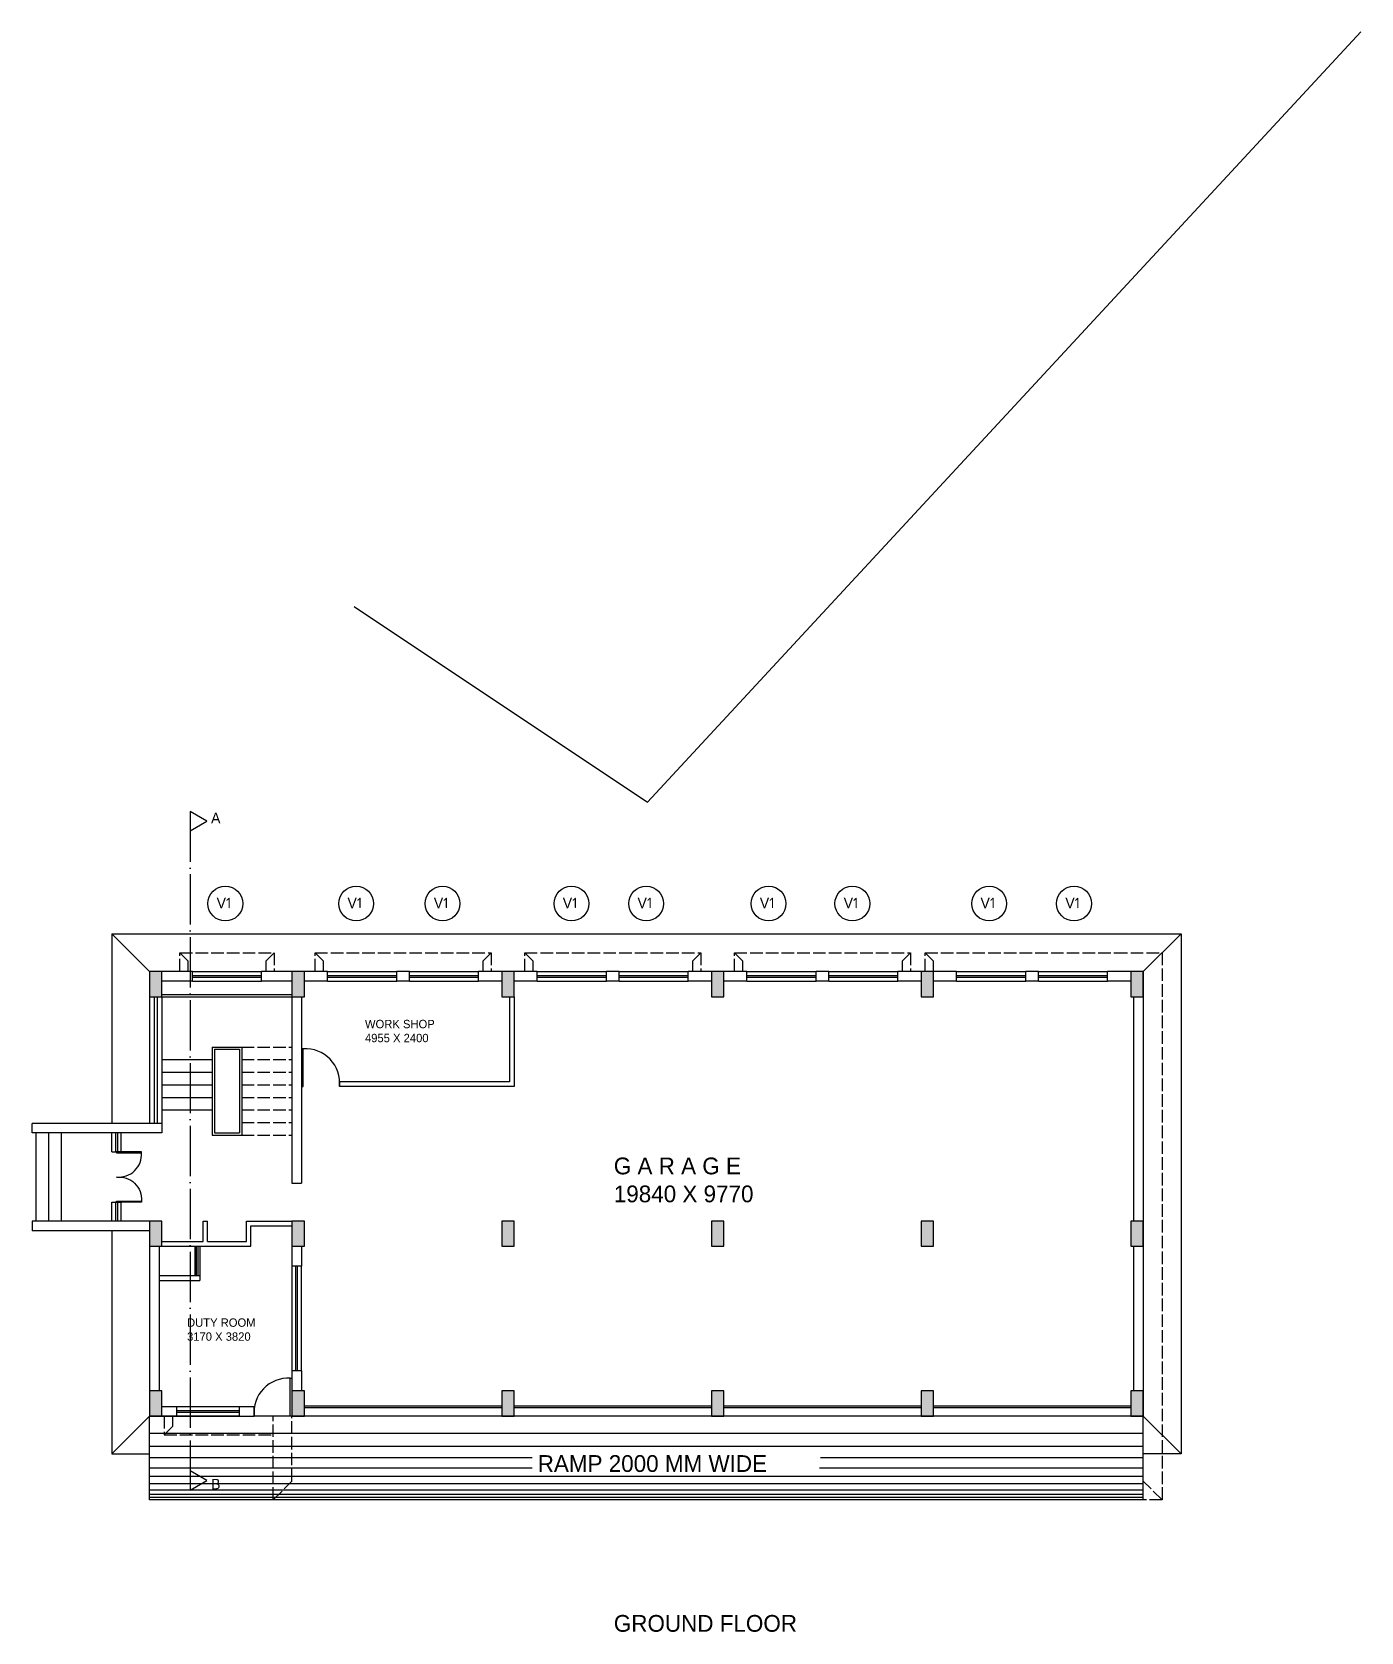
# Model space of a CAD drawing. Header units: millimetres. Extents: x 99749 to 363573, y 5266 to 161474.
# Drawn here: x 99749 to 131441, y 70013 to 108169 of the extents above; entities that cross this region are included whole.
import ezdxf

# ---------------------------------------------------------------- set-up
doc = ezdxf.new("R2010")
doc.units = ezdxf.units.MM
doc.linetypes.add('ACAD_ISO02W100', pattern=[15, 12, -3])
doc.linetypes.add('ACAD_ISO04W100', pattern=[30, 24, -3, 0, -3])
for name, color, linetype in [('COLUMNS', 7, 'Continuous'), ('STAIRS', 7, 'Continuous'), ('WALLS', 7, 'Continuous'), ('WINDOWS', 7, 'Continuous')]:
    doc.layers.add(name, color=color, linetype=linetype)

msp = doc.modelspace()

# ---------------------------------------------------------------- texts
at = {"ltscale": 50, "attachment_point": 1}
for s, insert, char_height, width in [('A', (104019.5, 89549.6), 250, 2552.056), ('V{\\fISOCPEUR|b0|i0|c0|p34;1}', (104151.8, 87522.9), 250, 2552.056), ('V{\\fISOCPEUR|b0|i0|c0|p34;1}', (107271.8, 87522.9), 250, 2552.056), ('V{\\fISOCPEUR|b0|i0|c0|p34;1}', (109330.8, 87522.9), 250, 2552.056), ('V{\\fISOCPEUR|b0|i0|c0|p34;1}', (112406.2, 87522.9), 250, 2552.056), ('V{\\fISOCPEUR|b0|i0|c0|p34;1}', (114188.2, 87522.9), 250, 2552.056), ('V{\\fISOCPEUR|b0|i0|c0|p34;1}', (117105.9, 87522.9), 250, 2552.056), ('V{\\fISOCPEUR|b0|i0|c0|p34;1}', (119104.7, 87522.9), 250, 2552.056), ('V{\\fISOCPEUR|b0|i0|c0|p34;1}', (122367.7, 87522.9), 250, 2552.056), ('V{\\fISOCPEUR|b0|i0|c0|p34;1}', (124390.6, 87522.9), 250, 2552.056), ('WORK SHOP\\P4955 X 2400', (107689, 84611), 200, 2552.056), ('G A R A G E\\P19840 X 9770', (113623.1, 81327.2), 400, 5179.605), ('DUTY ROOM\\P3170 X 3820', (103445.8, 77491.6), 200, 2552.056), ('RAMP 2000 MM WIDE', (111808.4, 74229.9), 400, 7715.983), ('B', (104019.5, 73664.9), 250, 2552.056), ('GROUND FLOOR', (113623.1, 70418.5), 400, 5179.605)]:
    msp.add_mtext(s, dxfattribs=dict(at, insert=insert, char_height=char_height, width=width))

# ---------------------------------------------------------------- blocks, each defined once
blk = doc.blocks.new('*U16')
at = {"ltscale": 50}
for p, q in [((597, 0), (0, 0)), ((0, 0), (0, -27)), ((597, -27), (597, 0)), ((0, -27), (597, -27))]:
    blk.add_line(p, q, dxfattribs=at)
blk.add_arc((61, -63), 537, 263.5038, 3.8923, dxfattribs=at)
blk = doc.blocks.new('*U15')
at = {"ltscale": 50}
for p, q in [((596, 0), (0, 0)), ((0, 0), (0, -27)), ((596, -27), (596, 0)), ((0, -27), (596, -27))]:
    blk.add_line(p, q, dxfattribs=at)
blk.add_arc((61, -63), 537, 263.5038, 3.8923, dxfattribs=at)
blk = doc.blocks.new('*U17')
at = {"ltscale": 50}
for p, q in [((0, 900), (0, 0)), ((40, 900), (0, 900)), ((40, 0), (40, 900)), ((0, 0), (40, 0))]:
    blk.add_line(p, q, dxfattribs=at)
blk.add_arc((95, 92), 810, 353.5038, 93.8923, dxfattribs=at)
blk = doc.blocks.new('*U18')
at = {"ltscale": 50}
for p, q in [((-40, 0), (-40, 900)), ((-40, 900), (0, 900)), ((0, 900), (0, 0)), ((0, 0), (-40, 0))]:
    blk.add_line(p, q, dxfattribs=at)
blk.add_arc((-95, 92), 810, 86.1077, 186.4962, dxfattribs=at)

# ---------------------------------------------------------------- hatches: boundary and pattern name
at = {"layer": 'WALLS', "ltscale": 50}
h = msp.add_hatch(color=256, dxfattribs=at)
h.paths.add_polyline_path([(102849, 75763.1), (102549, 75763.1), (102549, 75163.1), (102849, 75163.1)])
h.paths.add_polyline_path([(106249, 75763.1), (105949, 75763.1), (105949, 75163.1), (106249, 75163.1)])
h.paths.add_polyline_path([(111249, 75763.1), (110949, 75763.1), (110949, 75163.1), (111249, 75163.1)])
h.paths.add_polyline_path([(116249, 75763.1), (115949, 75763.1), (115949, 75163.1), (116249, 75163.1)])
h.paths.add_polyline_path([(121249, 75763.1), (120949, 75763.1), (120949, 75163.1), (121249, 75163.1)])
h.paths.add_polyline_path([(126249, 75763.1), (125949, 75763.1), (125949, 75163.1), (126249, 75163.1)])
h.paths.add_polyline_path([(102849, 79813.1), (102549, 79813.1), (102549, 79213.1), (102849, 79213.1)])
h.paths.add_polyline_path([(102849, 85763.1), (102549, 85763.1), (102549, 85163.1), (102849, 85163.1)])
h.paths.add_polyline_path([(106249, 79813.1), (105949, 79813.1), (105949, 79213.1), (106249, 79213.1)])
h.paths.add_polyline_path([(111249, 79813.1), (110949, 79813.1), (110949, 79213.1), (111249, 79213.1)])
h.paths.add_polyline_path([(116249, 79813.1), (115949, 79813.1), (115949, 79213.1), (116249, 79213.1)])
h.paths.add_polyline_path([(121249, 79813.1), (120949, 79813.1), (120949, 79213.1), (121249, 79213.1)])
h.paths.add_polyline_path([(126249, 79813.1), (125949, 79813.1), (125949, 79213.1), (126249, 79213.1)])
h.paths.add_polyline_path([(106249, 85763.1), (105949, 85763.1), (105949, 85163.1), (106249, 85163.1)])
h.paths.add_polyline_path([(111249, 85763.1), (110949, 85763.1), (110949, 85163.1), (111249, 85163.1)])
h.paths.add_polyline_path([(116249, 85763.1), (115949, 85763.1), (115949, 85163.1), (116249, 85163.1)])
h.paths.add_polyline_path([(121249, 85763.1), (120949, 85763.1), (120949, 85163.1), (121249, 85163.1)])
h.paths.add_polyline_path([(126249, 85763.1), (125949, 85763.1), (125949, 85163.1), (126249, 85163.1)])

# ---------------------------------------------------------------- linework, layer by layer
at = {"linetype": 'ACAD_ISO04W100', "ltscale": 50}
msp.add_line((103517.3, 89582.2), (103517.3, 73396.8), dxfattribs=at)
at = {"ltscale": 50}
for p, q in [((101649, 86663.1), (126249, 86663.1)), ((101649, 86663.1), (101649, 82143.1)), ((102549, 85763.1), (101649, 86663.1)), ((126249, 86663.1), (127149, 86663.1)), ((126249, 85763.1), (127149, 86663.1)), ((127149, 86663.1), (127149, 75163.1)), ((101649, 79583.1), (101649, 75163.1)), ((106249, 75403.1), (110949, 75403.1)), ((106249, 75363.1), (110949, 75363.1)), ((111249, 75403.1), (115949, 75403.1)), ((111249, 75363.1), (115949, 75363.1)), ((116249, 75403.1), (120949, 75403.1)), ((116249, 75363.1), (120949, 75363.1)), ((121249, 75403.1), (125949, 75403.1)), ((121249, 75363.1), (125949, 75363.1)), ((101649, 75163.1), (101649, 74263.1)), ((101649, 74263.1), (102549, 75163.1)), ((127149, 74263.1), (126249, 75163.1)), ((127149, 75163.1), (127149, 74263.1)), ((101649, 74263.1), (102549, 74263.1)), ((127149, 74263.1), (126249, 74263.1))]:
    msp.add_line(p, q, dxfattribs=at)
at = {"linetype": 'ACAD_ISO02W100', "ltscale": 25}
for p, q in [((103274, 85763.1), (103274, 86213.1)), ((103274, 86213.1), (105524, 86213.1)), ((103274, 86213.1), (103474, 86013.1)), ((103474, 85763.1), (103474, 86013.1)), ((105324, 86013.1), (105524, 86213.1)), ((105324, 86013.1), (105324, 85763.1)), ((105524, 86213.1), (105524, 85763.1)), ((106499, 85763.1), (106499, 86213.1)), ((106499, 86213.1), (110699, 86213.1)), ((106499, 86213.1), (106699, 86013.1)), ((106699, 85763.1), (106699, 86013.1)), ((110499, 86013.1), (110699, 86213.1)), ((110499, 86013.1), (110499, 85763.1)), ((110699, 86213.1), (110699, 85763.1)), ((111499, 85763.1), (111499, 86213.1)), ((111499, 86213.1), (115699, 86213.1)), ((111499, 86213.1), (111699, 86013.1)), ((111699, 85763.1), (111699, 86013.1)), ((115499, 86013.1), (115699, 86213.1)), ((115499, 86013.1), (115499, 85763.1)), ((115699, 86213.1), (115699, 85763.1)), ((116499, 85763.1), (116499, 86213.1)), ((116499, 86213.1), (120699, 86213.1)), ((116499, 86213.1), (116699, 86013.1)), ((116699, 85763.1), (116699, 86013.1)), ((120499, 86013.1), (120699, 86213.1)), ((120499, 86013.1), (120499, 85763.1)), ((120699, 86213.1), (120699, 85763.1)), ((121049, 85763.1), (121049, 86213.1)), ((121049, 86213.1), (125699, 86213.1)), ((121049, 86213.1), (121249, 86013.1)), ((121249, 85763.1), (121249, 86013.1)), ((125574.3, 86213.1), (126699, 86213.1)), ((126699, 86213.1), (126699, 73163.1)), ((102899, 75163.1), (102899, 74713.1)), ((102899, 74713.1), (103099, 74913.1)), ((103099, 75163.1), (103099, 74913.1)), ((105499, 73163.1), (105499, 75163.1)), ((105949, 73613.1), (105949, 75163.1)), ((126249, 73613.1), (126249, 75163.1)), ((102899, 74713.1), (105499, 74713.1)), ((105499, 73163.1), (105949, 73613.1)), ((126699, 73163.1), (126249, 73613.1)), ((126699, 73163.1), (105499, 73163.1))]:
    msp.add_line(p, q, dxfattribs=at)
at = {"ltscale": 50}
for points in [[(103917.6, 89351.1), (103517.3, 89582.2), (103517.3, 89120)], [(103917.6, 73628), (103517.3, 73859.1), (103517.3, 73396.8)]]:
    msp.add_lwpolyline(points, close=True, dxfattribs=at)
for centre in [(104359.5, 87384.2), (107479.5, 87384.2), (109538.5, 87384.2), (112613.9, 87384.2), (114395.9, 87384.2), (117313.6, 87384.2), (119312.4, 87384.2), (122575.4, 87384.2), (124598.3, 87384.2)]:
    msp.add_circle(centre, 415.4, dxfattribs=at)
at = {"layer": 'COLUMNS', "lineweight": 30, "ltscale": 50}
for points in [[(102849, 85763.1), (102549, 85763.1), (102549, 85163.1), (102849, 85163.1)], [(106249, 85763.1), (105949, 85763.1), (105949, 85163.1), (106249, 85163.1)], [(111249, 85763.1), (110949, 85763.1), (110949, 85163.1), (111249, 85163.1)], [(116249, 85763.1), (115949, 85763.1), (115949, 85163.1), (116249, 85163.1)], [(121249, 85763.1), (120949, 85763.1), (120949, 85163.1), (121249, 85163.1)], [(126249, 85763.1), (125949, 85763.1), (125949, 85163.1), (126249, 85163.1)], [(102849, 79813.1), (102549, 79813.1), (102549, 79213.1), (102849, 79213.1)], [(106249, 79813.1), (105949, 79813.1), (105949, 79213.1), (106249, 79213.1)], [(111249, 79813.1), (110949, 79813.1), (110949, 79213.1), (111249, 79213.1)], [(116249, 79813.1), (115949, 79813.1), (115949, 79213.1), (116249, 79213.1)], [(121249, 79813.1), (120949, 79813.1), (120949, 79213.1), (121249, 79213.1)], [(126249, 79813.1), (125949, 79813.1), (125949, 79213.1), (126249, 79213.1)], [(102849, 75763.1), (102549, 75763.1), (102549, 75163.1), (102849, 75163.1)], [(106249, 75763.1), (105949, 75763.1), (105949, 75163.1), (106249, 75163.1)], [(111249, 75763.1), (110949, 75763.1), (110949, 75163.1), (111249, 75163.1)], [(116249, 75763.1), (115949, 75763.1), (115949, 75163.1), (116249, 75163.1)], [(121249, 75763.1), (120949, 75763.1), (120949, 75163.1), (121249, 75163.1)], [(126249, 75763.1), (125949, 75763.1), (125949, 75163.1), (126249, 75163.1)]]:
    msp.add_lwpolyline(points, close=True, dxfattribs=at)
at = {"layer": 'STAIRS', "ltscale": 50}
for p, q in [((104049, 83963.1), (104049, 81863.1)), ((104049, 83963.1), (104749, 83963.1)), ((104749, 83963.1), (104749, 81863.1)), ((102849, 83663.1), (104049, 83663.1)), ((104099, 83913.1), (104099, 81913.1)), ((104099, 83913.1), (104699, 83913.1)), ((104699, 83913.1), (104699, 81913.1)), ((102849, 83363.1), (104049, 83363.1)), ((102849, 83063.1), (104049, 83063.1)), ((102849, 82763.1), (104049, 82763.1)), ((102849, 82463.1), (104049, 82463.1)), ((104099, 81913.1), (104699, 81913.1))]:
    msp.add_line(p, q, dxfattribs=at)
at = {"layer": 'STAIRS', "linetype": 'ACAD_ISO02W100', "ltscale": 25}
for p, q in [((104749, 83963.1), (105949, 83963.1)), ((104749, 83663.1), (105949, 83663.1)), ((104749, 83363.1), (105949, 83363.1)), ((104749, 83063.1), (105949, 83063.1)), ((104749, 82763.1), (105949, 82763.1)), ((104749, 82463.1), (105949, 82463.1)), ((104749, 82163.1), (105949, 82163.1)), ((104749, 81863.1), (105949, 81863.1))]:
    msp.add_line(p, q, dxfattribs=at)
at = {"layer": 'STAIRS', "linetype": 'Continuous', "ltscale": 25}
msp.add_line((104049, 81863.1), (104749, 81863.1), dxfattribs=at)
at = {"layer": 'WALLS', "ltscale": 50}
for p, q in [((114429.2, 89806.1), (131441.1, 108168.6)), ((107432.4, 94465.2), (114429.2, 89806.1)), ((103574, 85763.1), (105224, 85763.1)), ((103574, 85533.1), (105224, 85533.1)), ((106799, 85763.1), (108449, 85763.1)), ((106799, 85533.1), (108449, 85533.1)), ((108749, 85763.1), (110399, 85763.1)), ((108749, 85533.1), (110399, 85533.1)), ((111799, 85763.1), (113449, 85763.1)), ((111799, 85533.1), (113449, 85533.1)), ((113749, 85763.1), (115399, 85763.1)), ((113749, 85533.1), (115399, 85533.1)), ((116799, 85763.1), (118449, 85763.1)), ((116799, 85533.1), (118449, 85533.1)), ((118749, 85763.1), (120399, 85763.1)), ((118749, 85533.1), (120399, 85533.1)), ((121799, 85763.1), (123449, 85763.1)), ((121799, 85533.1), (123449, 85533.1)), ((123749, 85763.1), (125399, 85763.1)), ((123749, 85533.1), (125399, 85533.1)), ((99849, 79813.1), (99849, 81913.1)), ((100149, 79813.1), (100149, 81913.1)), ((100449, 79813.1), (100449, 81913.1)), ((101649, 81463.1), (101649, 81913.1)), ((101879, 81463.1), (101879, 81913.1)), ((101649, 79813.1), (101649, 80263.1)), ((101879, 79813.1), (101879, 80263.1)), ((103634, 79213.1), (103634, 78513.1)), ((103749, 79213.1), (103749, 78513.1)), ((105949, 78738.1), (105949, 76238.1)), ((106179, 76238.1), (106179, 78738.1)), ((103199, 75393.1), (104699, 75393.1)), ((106249, 75163.1), (106249, 75363.1)), ((102549, 73163.1), (102549, 75163.1)), ((104699, 75163.1), (102549, 75163.1)), ((103199, 75163.1), (104699, 75163.1)), ((126249, 75163.1), (105049, 75163.1)), ((126249, 73163.1), (126249, 75163.1)), ((126249, 74747.2), (102549, 74747.2)), ((126249, 74433.1), (102549, 74433.1)), ((111675.1, 74163.1), (102549, 74163.1)), ((126249, 74163.1), (118555.2, 74163.1)), ((111675.1, 73919.2), (102549, 73919.2)), ((126249, 73719.3), (102549, 73719.3)), ((126249, 73919.2), (118526.8, 73919.2)), ((126249, 73548), (102549, 73548)), ((126249, 73395.8), (102549, 73395.8)), ((126249, 73291.1), (102549, 73291.1)), ((126249, 73222.9), (102549, 73222.9)), ((126249, 73163.1), (102549, 73163.1))]:
    msp.add_line(p, q, dxfattribs=at)
at = {"layer": 'WALLS', "lineweight": 30, "ltscale": 50}
for p, q in [((103574, 85763.1), (102549, 85763.1)), ((103574, 85533.1), (102849, 85533.1)), ((103574, 85533.1), (103574, 85763.1)), ((106799, 85763.1), (105224, 85763.1)), ((105224, 85533.1), (105224, 85763.1)), ((105949, 85533.1), (105224, 85533.1)), ((106799, 85533.1), (106249, 85533.1)), ((106799, 85533.1), (106799, 85763.1)), ((108449, 85533.1), (108449, 85763.1)), ((108749, 85763.1), (108449, 85763.1)), ((108749, 85533.1), (108449, 85533.1)), ((108749, 85533.1), (108749, 85763.1)), ((110399, 85533.1), (110399, 85763.1)), ((111799, 85763.1), (110399, 85763.1)), ((110949, 85533.1), (110399, 85533.1)), ((111799, 85533.1), (111249, 85533.1)), ((111799, 85533.1), (111799, 85763.1)), ((113749, 85763.1), (113449, 85763.1)), ((113449, 85533.1), (113449, 85763.1)), ((113749, 85763.1), (113449, 85763.1)), ((113749, 85533.1), (113449, 85533.1)), ((113749, 85533.1), (113449, 85533.1)), ((113749, 85533.1), (113749, 85763.1)), ((115399, 85533.1), (115399, 85763.1)), ((116799, 85763.1), (115399, 85763.1)), ((115949, 85533.1), (115399, 85533.1)), ((116799, 85533.1), (116249, 85533.1)), ((116799, 85533.1), (116799, 85763.1)), ((118749, 85763.1), (118449, 85763.1)), ((118449, 85533.1), (118449, 85763.1)), ((118749, 85763.1), (118449, 85763.1)), ((118749, 85533.1), (118449, 85533.1)), ((118749, 85533.1), (118449, 85533.1)), ((118749, 85533.1), (118749, 85763.1)), ((120399, 85533.1), (120399, 85763.1)), ((121799, 85763.1), (120399, 85763.1)), ((120949, 85533.1), (120399, 85533.1)), ((121799, 85533.1), (121249, 85533.1)), ((121799, 85533.1), (121799, 85763.1)), ((123749, 85763.1), (123449, 85763.1)), ((123449, 85533.1), (123449, 85763.1)), ((123749, 85763.1), (123449, 85763.1)), ((123749, 85533.1), (123449, 85533.1)), ((123749, 85533.1), (123449, 85533.1)), ((123749, 85533.1), (123749, 85763.1)), ((126249, 85763.1), (125399, 85763.1)), ((125399, 85533.1), (125399, 85763.1)), ((125949, 85533.1), (125399, 85533.1)), ((126249, 85763.1), (126249, 75163.1)), ((102549, 85163.1), (102549, 82143.1)), ((102664, 85163.1), (102664, 82143.1)), ((102734, 85163.1), (102734, 82143.1)), ((102849, 85213.1), (105949, 85213.1)), ((102849, 85163.1), (102849, 81913.1)), ((102849, 85163.1), (105949, 85163.1)), ((105949, 85163.1), (105949, 80713.1)), ((106179, 85163.1), (106179, 80713.1)), ((111134, 85163.1), (111134, 83133.1)), ((111249, 85163.1), (111249, 83018.1)), ((126019, 85163.1), (126019, 79813.1)), ((111134, 83133.1), (107079, 83133.1)), ((107079, 83133.1), (107079, 83018.1)), ((111249, 83018.1), (107079, 83018.1)), ((99749, 81913.1), (99749, 82143.1)), ((102849, 82143.1), (99749, 82143.1)), ((102849, 81913.1), (99749, 81913.1)), ((105949, 80713.1), (106179, 80713.1)), ((101649, 79813.1), (99749, 79813.1)), ((99749, 79813.1), (99749, 79583.1)), ((102849, 79813.1), (101649, 79813.1)), ((103829.5, 79328.1), (103829.5, 79813.1)), ((103829.5, 79813.1), (103894.4, 79813.1)), ((103894.4, 79813.1), (103934.5, 79813.1)), ((103934.5, 79328.1), (103934.5, 79813.1)), ((104862.5, 79813.1), (105949, 79813.1)), ((104862.5, 79328.1), (104862.5, 79813.1)), ((102549, 79583.1), (99749, 79583.1)), ((104967.5, 79213.1), (104967.5, 79698.1)), ((104967.5, 79698.1), (105949, 79698.1)), ((102549, 79213.1), (102549, 75763.1)), ((102779, 79213.1), (102779, 75763.1)), ((102849, 79328.1), (103829.5, 79328.1)), ((102849, 79213.1), (104967.5, 79213.1)), ((103634, 79213.1), (103749, 79213.1)), ((103934.5, 79328.1), (104862.5, 79328.1)), ((105949, 79213.1), (105949, 78738.1)), ((106179, 79213.1), (106179, 78738.1)), ((126019, 79213.1), (126019, 75763.1)), ((106179, 78738.1), (105949, 78738.1)), ((102779, 78513.1), (103749, 78513.1)), ((102779, 78398.1), (103749, 78398.1)), ((103749, 78513.1), (103749, 78398.1)), ((106179, 76238.1), (105949, 76238.1)), ((105949, 76238.1), (105949, 75763.1)), ((106179, 76238.1), (106179, 75763.1)), ((102849, 75393.1), (103199, 75393.1)), ((103199, 75163.1), (103199, 75393.1)), ((104699, 75163.1), (104699, 75393.1)), ((104699, 75393.1), (105049, 75393.1)), ((105049, 75163.1), (105049, 75393.1)), ((102849, 75163.1), (103199, 75163.1)), ((104699, 75163.1), (105049, 75163.1))]:
    msp.add_line(p, q, dxfattribs=at)
at = {"layer": 'WINDOWS', "lineweight": 30, "ltscale": 50}
for p, q in [((103574, 85668.1), (105224, 85668.1)), ((103574, 85628.1), (105224, 85628.1)), ((106799, 85668.1), (108449, 85668.1)), ((106799, 85628.1), (108449, 85628.1)), ((108749, 85668.1), (110399, 85668.1)), ((108749, 85628.1), (110399, 85628.1)), ((111799, 85668.1), (113449, 85668.1)), ((111799, 85628.1), (113449, 85628.1)), ((113749, 85668.1), (115399, 85668.1)), ((113749, 85628.1), (115399, 85628.1)), ((116799, 85668.1), (118449, 85668.1)), ((116799, 85628.1), (118449, 85628.1)), ((118749, 85668.1), (120399, 85668.1)), ((118749, 85628.1), (120399, 85628.1)), ((121799, 85668.1), (123449, 85668.1)), ((121799, 85628.1), (123449, 85628.1)), ((123749, 85668.1), (125399, 85668.1)), ((123749, 85628.1), (125399, 85628.1)), ((101744, 81913.1), (101744, 81463.1)), ((101784, 81913.1), (101784, 81463.1)), ((101744, 80263.1), (101744, 79813.1)), ((101784, 80263.1), (101784, 79813.1)), ((103674.2, 78513.1), (103674.2, 79213.1)), ((103714.2, 78513.1), (103714.2, 79213.1)), ((106044, 76238.1), (106044, 78738.1)), ((106084, 76238.1), (106084, 78738.1)), ((103199, 75298.1), (104699, 75298.1)), ((103199, 75258.1), (104699, 75258.1))]:
    msp.add_line(p, q, dxfattribs=at)
at = {"layer": 'WINDOWS', "ltscale": 50}
for p, q in [((101649, 81463.1), (101879, 81463.1)), ((101649, 80263.1), (101879, 80263.1))]:
    msp.add_line(p, q, dxfattribs=at)

# ---------------------------------------------------------------- block references
at = {"ltscale": 50}
for name, p in [('*U17', (106179, 83018.1)), ('*U16', (101764, 81463.1)), ('*U18', (105949, 75163.1))]:
    msp.add_blockref(name, p, dxfattribs=at)
at = {"ltscale": 50, "xscale": -1, "rotation": 180}
msp.add_blockref('*U15', (101764, 80263.1), dxfattribs=at)

msp.set_redraw_order([(e.dxf.handle, doc.entitydb.next_handle()) for e in msp.query("TEXT MTEXT ATTDEF DIMENSION ARC_DIMENSION")])  # texts and dimensions are drawn at this point

doc.saveas('drawing.dxf')
